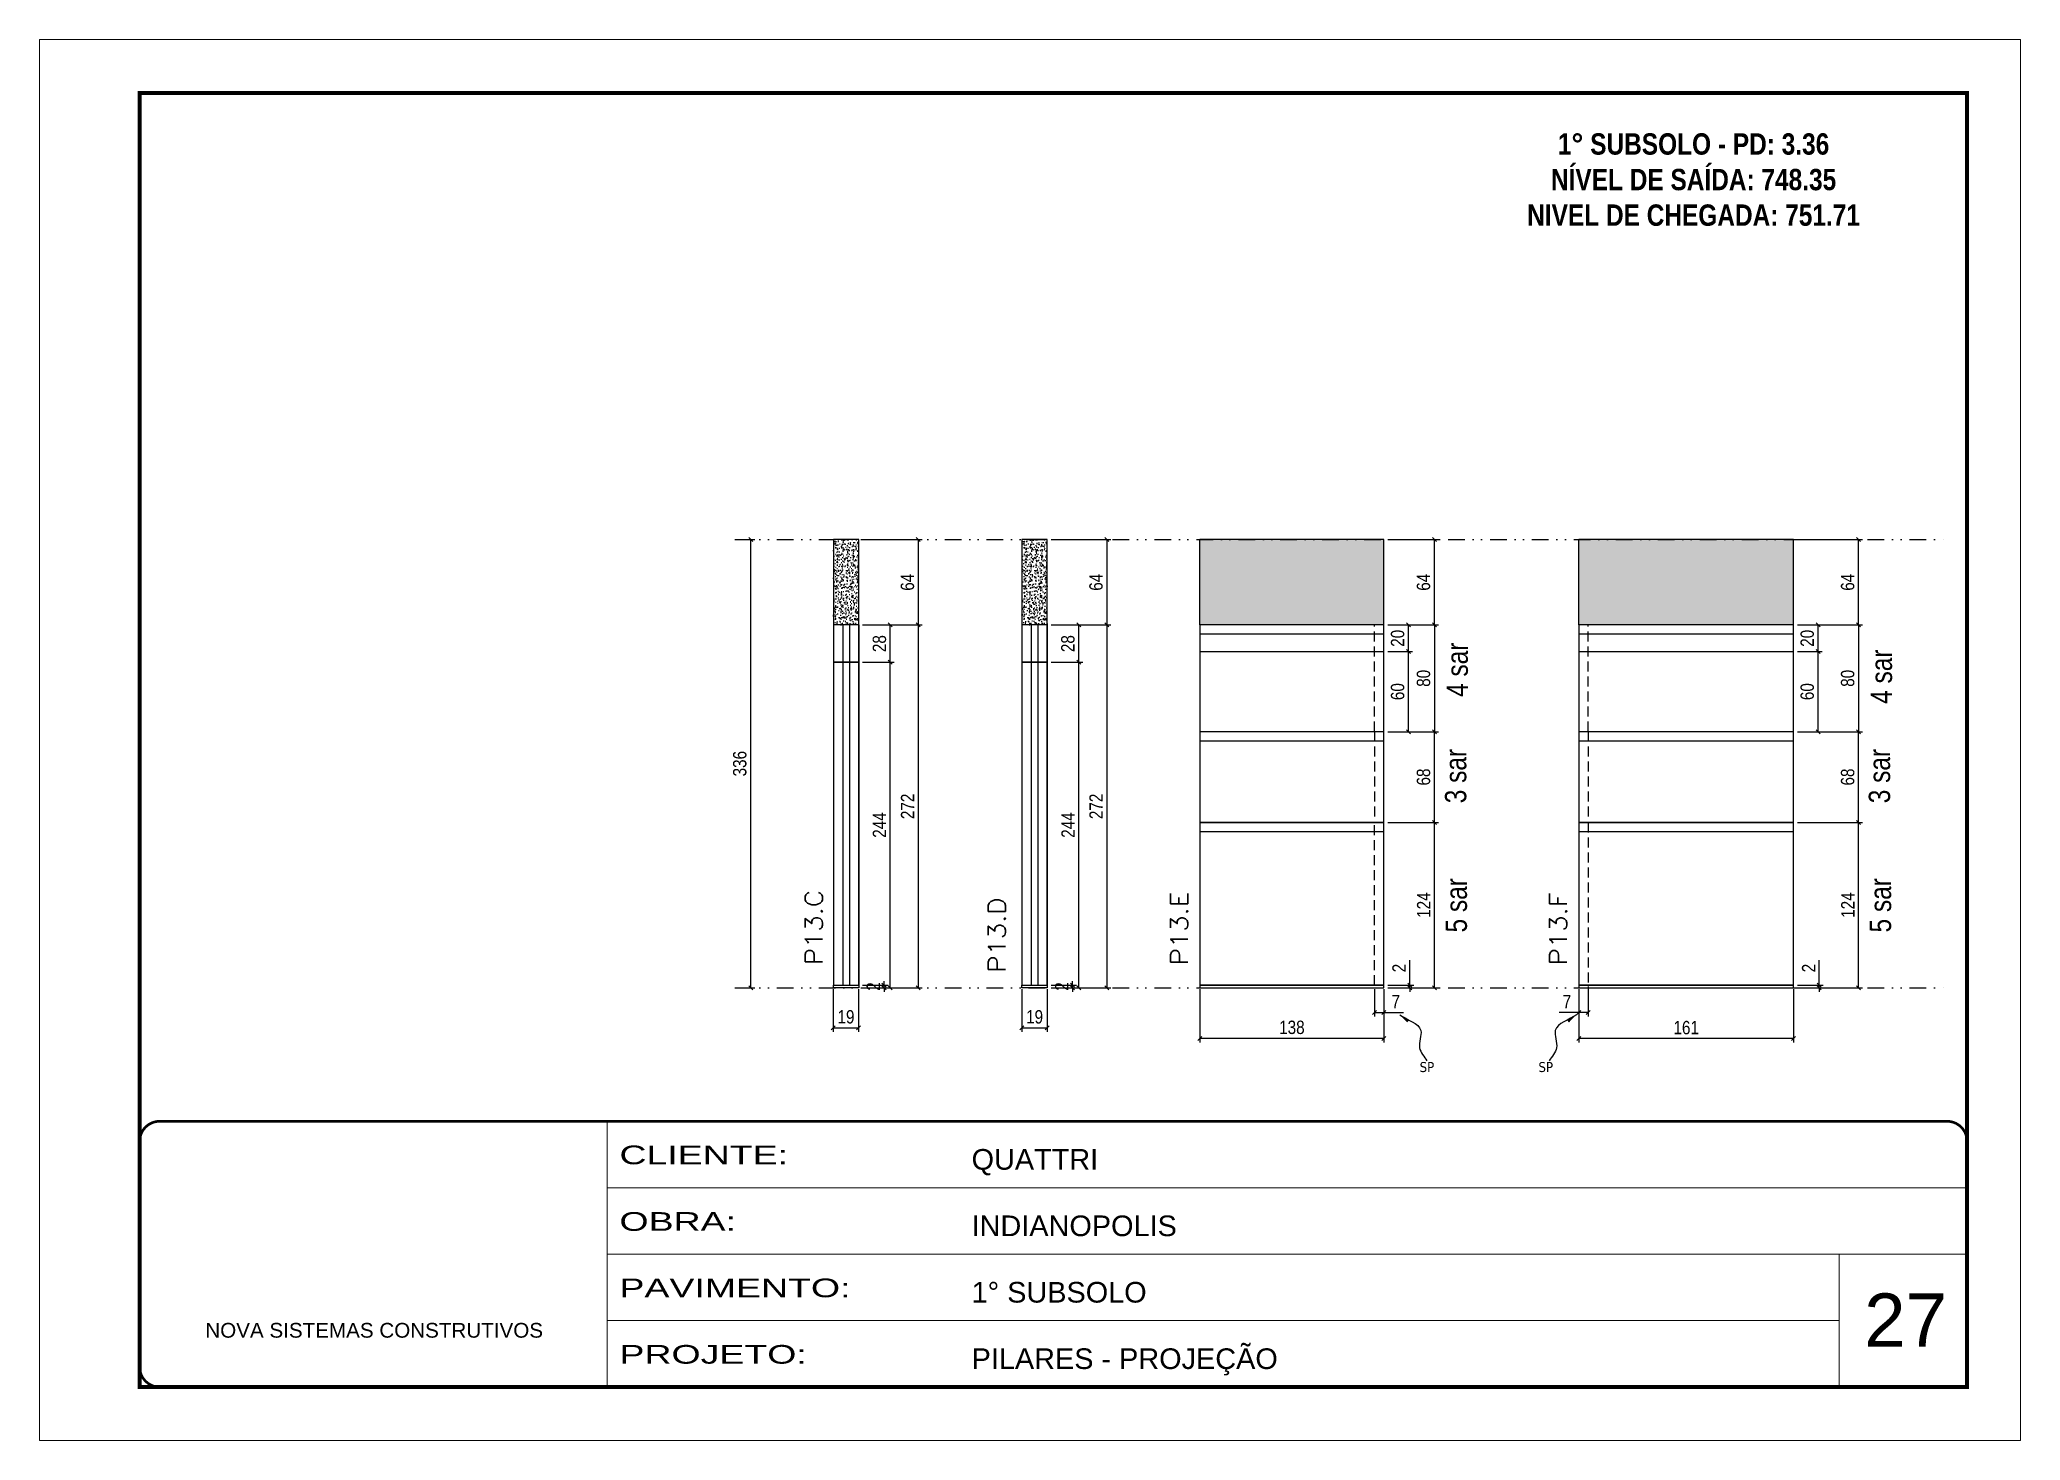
# Model space of a CAD drawing. Header units: millimetres. Extents: x 1945 to 8225, y 304 to 15137.
# Drawn here: x 5128 to 6613, y 7196 to 8246 of the extents above; entities that cross this region are included whole.
import ezdxf

# ---------------------------------------------------------------- set-up
doc = ezdxf.new("R2010")
doc.units = ezdxf.units.MM
for name, pattern in [('CONTINUO', [0]), ('DASHED', [0.75, 0.5, -0.25]), ('DIVIDE2', [0.625, 0.25, -0.125, 0, -0.125, 0, -0.125]), ('HIDDEN', [0.375, 0.25, -0.125])]:
    doc.linetypes.add(name, pattern=pattern)
for name, color, linetype, lineweight in [('CARIMBO', 255, 'Continuous', 9), ('Folhas', 255, 'Continuous', 9), ('SARRAFO DE PRESSAO', 251, 'DASHED', 9), ('Texto Seção', 7, 'Continuous', 15)]:
    doc.layers.add(name, color=color, linetype=linetype, lineweight=lineweight)
for name, color, linetype in [('COTA', 241, 'Continuous'), ('NOMENCLATURA', 7, 'Continuous'), ('Nível', 160, 'Continuous'), ('Painéis', 200, 'Continuous'), ('SARR_2.2x7', 40, 'Continuous'), ('texto', 7, 'Continuous')]:
    doc.layers.add(name, color=color, linetype=linetype)
doc.styles.add('ARIAL', font='arial.ttf')
doc.styles.add('ARIAL_NARROW', font='ARIALN.TTF', dxfattribs={"height": 0.2})
doc.styles.add('COTA TECNICA', font='techl___.ttf', dxfattribs={"height": 10})
doc.styles.add('COTA TECNICA-50', font='techl___.ttf', dxfattribs={"height": 10})
doc.styles.add('REGUA-120', font='ROMANS.shx', dxfattribs={"height": 15})
doc.styles.add('ROMANC', font='techb___.ttf', dxfattribs={"height": 2.5})
doc.styles.get("Standard").update_dxf_attribs({"font": 'arial.ttf'})
doc.styles.add('Tecnologia', font='')
doc.styles.get('Tecnologia').set_extended_font_data('Forgotten Futurist')
doc.dimstyles.new('COTA PAINEL-50', dxfattribs={"dimtxt": 10, "dimasz": 3, "dimexe": 3, "dimexo": 3, "dimgap": 3, "dimtad": 1, "dimdec": 1, "dimzin": 12, "dimdsep": 46, "dimtxsty": 'COTA TECNICA-50', "dimblk1": 'OBLIQUE', "dimblk2": 'OBLIQUE', "dimsah": 1, "dimcen": 0.9, "dimclrd": 4, "dimclre": 4, "dimclrt": 240, "dimadec": 1, "dimazin": 3, "dimtfac": 1, "dimtdec": 1, "dimtmove": 0, "dimatfit": 3, "dimfxl": 1, "dimtolj": 1, "dimtzin": 12, "dimarcsym": 0})
doc.dimstyles.new('PAINEL', dxfattribs={"dimtxt": 10, "dimasz": 3, "dimexe": 3, "dimexo": 3, "dimgap": 3, "dimtad": 1, "dimdec": 1, "dimzin": 12, "dimdsep": 46, "dimtxsty": 'COTA TECNICA', "dimblk1": 'OBLIQUE', "dimblk2": 'OBLIQUE', "dimsah": 1, "dimcen": 0.9, "dimclrd": 4, "dimclre": 4, "dimclrt": 240, "dimadec": 1, "dimazin": 3, "dimtfac": 1, "dimtdec": 1, "dimtmove": 0, "dimatfit": 3, "dimfxl": 1, "dimtolj": 1, "dimtzin": 12, "dimarcsym": 0})
doc.dimstyles.get("Standard").update_dxf_attribs({"dimtxt": 0.18, "dimasz": 0.18, "dimexe": 0.18, "dimexo": 0.0625, "dimgap": 0.09, "dimtad": 0, "dimtih": 1, "dimtoh": 1, "dimdec": 4, "dimzin": 0, "dimdsep": 46, "dimtxsty": 'Standard', "dimcen": 0.09, "dimadec": 0, "dimazin": 0, "dimtfac": 1, "dimtdec": 4, "dimtofl": 0, "dimtmove": 0, "dimatfit": 3, "dimfxl": 1, "dimtolj": 1, "dimtzin": 0, "dimarcsym": 0})

msp = doc.modelspace()

# ---------------------------------------------------------------- texts
at = {"layer": 'CARIMBO', "style": 'ARIAL'}
msp.add_text('27', height=40, dxfattribs=at).set_placement((6496.22, 7265.8))
at = {"layer": 'NOMENCLATURA', "style": 'ARIAL_NARROW'}
for s, p in [('4 sar', (6199.13, 7752.93)), ('4 sar', (6517.12, 7747.76)), ('3 sar', (6197.94, 7673.23)), ('3 sar', (6515.66, 7673.23)), ('5 sar', (6198.44, 7576.39)), ('5 sar', (6516.43, 7576.39))]:
    msp.add_text(s, height=16, rotation=90, dxfattribs=at).set_placement(p)
at = {"layer": 'NOMENCLATURA', "color": 2, "insert": (6368.35, 8175.45), "char_height": 16, "attachment_point": 2, "style": 'ROMANC'}
msp.add_mtext_dynamic_manual_height_columns('1° SUBSOLO - PD: 3.36\\PNÍVEL DE SAÍDA: 748.35\\PNIVEL DE CHEGADA: 751.71', width=449.0761, gutter_width=1, heights=[0], dxfattribs=at)
at = {"layer": 'texto', "color": 0, "char_height": 7.5, "attachment_point": 5}
for insert in [(6168.44, 7475.45), (6257.53, 7475.45)]:
    msp.add_mtext('{\\fTahoma|b0|i0|c0|p34;\\C4;SP}', dxfattribs=dict(at, insert=insert))
at = {"layer": 'Texto Seção', "style": 'REGUA-120', "width": 1.1}
for s, p in [('P13.C', (5715.29, 7551.84)), ('P13.E', (5989.25, 7551.77)), ('P13.F', (6273.37, 7551.77)), ('P13.D', (5852.55, 7546.23))]:
    msp.add_text(s, height=13, rotation=90, dxfattribs=at).set_placement(p)

# ---------------------------------------------------------------- blocks, each defined once
blk = doc.blocks.new('9999999999')
at = {"color": 30, "linetype": 'CONTINUO'}
for p, q in [((98564.6, 34230.2), (98564.6, 34429.4)), ((98564.6, 34379.6), (99584, 34379.6)), ((98564.6, 34329.8), (99488, 34329.8)), ((99584, 34329.8), (99488, 34329.8)), ((99488, 34329.8), (99488, 34230.2)), ((98564.6, 34280), (99488, 34280))]:
    blk.add_line(p, q, dxfattribs=at)
at = {"color": 30, "linetype": 'CONTINUO', "const_width": 2}
blk.add_lwpolyline([(99584, 34230.2), (99584, 34414.4, 0.414214), (99569, 34429.4), (98229, 34429.4, 0.414214), (98214, 34414.4), (98214, 34245.2, 0.414214), (98229, 34230.2), (99584, 34230.2)], format="xyb", dxfattribs=at)
at = {"layer": 'Folhas'}
blk.add_lwpolyline([(98139, 34190.2), (99624, 34190.2), (99624, 35240.2), (98139, 35240.2)], close=True, dxfattribs=at)
at = {"layer": 'Folhas', "color": 30, "const_width": 3}
blk.add_lwpolyline([(98214, 34230.2), (99584, 34230.2), (99584, 35200.2), (98214, 35200.2)], close=True, dxfattribs=at)
at = {"color": 7, "linetype": 'Continuous', "ltscale": 5, "style": 'ARIAL'}
for s, height, p in [('QUATTRI', 15.48, (98837.7, 34393.1)), ('INDIANOPOLIS', 15.483, (98837.7, 34343.3)), ('1° SUBSOLO', 15.48, (98837.7, 34293.5)), ('NOVA SISTEMAS CONSTRUTIVOS', 11.059, (98263.2, 34267.2)), ('PILARES - PROJEÇÃO', 15.483, (98837.7, 34243.7))]:
    blk.add_text(s, height=height, dxfattribs=at).set_placement(p)
at = {"layer": 'Folhas', "color": 7, "style": 'Tecnologia', "width": 1.5}
for s, p in [('CLIENTE:', (98573.7, 34397.2)), ('OBRA:', (98573.7, 34347.3)), ('PAVIMENTO:', (98573.7, 34297.5)), ('PROJETO:', (98573.7, 34247.7))]:
    blk.add_text(s, height=14, dxfattribs=at).set_placement(p)
blk = doc.blocks.new('_Oblique')
at = {"color": 0, "linetype": 'ByBlock', "lineweight": -2}
blk.add_line((-0.5, -0.5), (0.5, 0.5), dxfattribs=at)
blk = doc.blocks.new('*D1063')
at = {"layer": 'COTA', "color": 4, "lineweight": -2, "transparency": 16777216}
for p, q in [((5998.2, 7533.9), (5998.2, 7493.9)), ((6136.2, 7533.9), (6136.2, 7493.9)), ((6136.2, 7496.9), (5998.2, 7496.9))]:
    blk.add_line(p, q, dxfattribs=at)
at = {"layer": 'Defpoints', "color": 0, "transparency": 16777216}
for p in [(5998.2, 7536.9), (6136.2, 7536.9), (5998.2, 7496.9)]:
    blk.add_point(p, dxfattribs=at)
at = {"layer": 'COTA', "color": 4, "lineweight": -2, "transparency": 16777216, "xscale": 3, "yscale": 3, "zscale": 3, "rotation": 180}
blk.add_blockref('_Oblique', (5998.2, 7496.9), dxfattribs=at)
at = {"layer": 'COTA', "color": 4, "lineweight": -2, "transparency": 16777216, "xscale": 3, "yscale": 3, "zscale": 3}
blk.add_blockref('_Oblique', (6136.2, 7496.9), dxfattribs=at)
at = {"layer": 'COTA', "color": 240, "transparency": 16777216, "insert": (6067.2, 7505.2), "char_height": 10, "attachment_point": 5, "style": 'COTA TECNICA'}
blk.add_mtext('\\A1;138', dxfattribs=at)
blk = doc.blocks.new('*D1064')
at = {"layer": 'COTA', "color": 4, "lineweight": -2, "transparency": 16777216}
for p, q in [((6129.2, 7533.9), (6129.2, 7513.4)), ((6136.2, 7531.9), (6136.2, 7513.4)), ((6129.2, 7516.4), (6136.2, 7516.4)), ((6136.2, 7516.4), (6150.9, 7516.4))]:
    blk.add_line(p, q, dxfattribs=at)
at = {"layer": 'Defpoints', "color": 0, "transparency": 16777216}
for p in [(6129.2, 7536.9), (6136.2, 7534.9), (6136.2, 7516.4)]:
    blk.add_point(p, dxfattribs=at)
at = {"layer": 'COTA', "color": 4, "lineweight": -2, "transparency": 16777216, "xscale": 3, "yscale": 3, "zscale": 3, "rotation": 180}
blk.add_blockref('_Oblique', (6129.2, 7516.4), dxfattribs=at)
at = {"layer": 'COTA', "color": 4, "lineweight": -2, "transparency": 16777216, "xscale": 3, "yscale": 3, "zscale": 3}
blk.add_blockref('_Oblique', (6136.2, 7516.4), dxfattribs=at)
at = {"layer": 'COTA', "color": 240, "transparency": 16777216, "insert": (6145.1, 7524.5), "char_height": 10, "attachment_point": 5, "style": 'COTA TECNICA-50'}
blk.add_mtext('\\A1;7', dxfattribs=at)
blk = doc.blocks.new('*D1065')
at = {"layer": 'COTA', "color": 4, "lineweight": -2, "transparency": 16777216}
for p, q in [((6155.5, 7536.9), (6155.5, 7555.7)), ((6139.2, 7536.9), (6158.5, 7536.9)), ((6139.2, 7534.9), (6158.5, 7534.9)), ((6155.5, 7534.9), (6155.5, 7536.9)), ((6155.5, 7534.9), (6155.5, 7531.9))]:
    blk.add_line(p, q, dxfattribs=at)
at = {"layer": 'Defpoints', "color": 0, "transparency": 16777216}
for p in [(6136.2, 7536.9), (6136.2, 7534.9), (6155.5, 7534.9)]:
    blk.add_point(p, dxfattribs=at)
at = {"layer": 'COTA', "color": 4, "lineweight": -2, "transparency": 16777216, "xscale": 3, "yscale": 3, "zscale": 3}
for p, rotation in [((6155.5, 7536.9), 270), ((6155.5, 7534.9), 90)]:
    blk.add_blockref('_Oblique', p, dxfattribs=dict(at, rotation=rotation))
at = {"layer": 'COTA', "color": 240, "transparency": 16777216, "insert": (6147.5, 7549.7), "char_height": 10, "attachment_point": 5, "rotation": 90, "style": 'COTA TECNICA-50'}
blk.add_mtext('\\A1;2', dxfattribs=at)
blk = doc.blocks.new('*D1066')
at = {"layer": 'COTA', "color": 4, "lineweight": -2, "transparency": 16777216}
for p, q in [((5652.7, 7870.9), (5664.5, 7870.9)), ((5661.5, 7534.9), (5661.5, 7870.9)), ((5652.7, 7534.9), (5664.5, 7534.9))]:
    blk.add_line(p, q, dxfattribs=at)
at = {"layer": 'Defpoints', "color": 0, "transparency": 16777216}
for p in [(5649.7, 7870.9), (5661.5, 7870.9), (5649.7, 7534.9)]:
    blk.add_point(p, dxfattribs=at)
at = {"layer": 'COTA', "color": 4, "lineweight": -2, "transparency": 16777216, "xscale": 3, "yscale": 3, "zscale": 3}
for p, rotation in [((5661.5, 7870.9), 90), ((5661.5, 7534.9), 270)]:
    blk.add_blockref('_Oblique', p, dxfattribs=dict(at, rotation=rotation))
at = {"layer": 'COTA', "color": 240, "transparency": 16777216, "insert": (5653.3, 7702.9), "char_height": 10, "attachment_point": 5, "rotation": 90, "style": 'COTA TECNICA-50'}
blk.add_mtext('\\A1;336', dxfattribs=at)
blk = doc.blocks.new('*D1067')
at = {"layer": 'COTA', "color": 4, "lineweight": -2, "transparency": 16777216}
for p, q in [((6139.2, 7870.9), (6177, 7870.9)), ((6174, 7806.9), (6174, 7870.9)), ((6139.2, 7806.9), (6177, 7806.9))]:
    blk.add_line(p, q, dxfattribs=at)
at = {"layer": 'Defpoints', "color": 0, "transparency": 16777216}
for p in [(6136.2, 7870.9), (6174, 7870.9), (6136.2, 7806.9)]:
    blk.add_point(p, dxfattribs=at)
at = {"layer": 'COTA', "color": 4, "lineweight": -2, "transparency": 16777216, "xscale": 3, "yscale": 3, "zscale": 3}
for p, rotation in [((6174, 7870.9), 90), ((6174, 7806.9), 270)]:
    blk.add_blockref('_Oblique', p, dxfattribs=dict(at, rotation=rotation))
at = {"layer": 'COTA', "color": 240, "transparency": 16777216, "insert": (6165.9, 7838.9), "char_height": 10, "attachment_point": 5, "rotation": 90, "style": 'COTA TECNICA'}
blk.add_mtext('\\A1;64', dxfattribs=at)
blk = doc.blocks.new('*D1068')
at = {"layer": 'COTA', "color": 4, "lineweight": -2, "transparency": 16777216}
for p, q in [((6139.2, 7658.9), (6177, 7658.9)), ((6174, 7534.9), (6174, 7658.9)), ((6139.2, 7534.9), (6177, 7534.9))]:
    blk.add_line(p, q, dxfattribs=at)
at = {"layer": 'Defpoints', "color": 0, "transparency": 16777216}
for p in [(6136.2, 7658.9), (6174, 7658.9), (6136.2, 7534.9)]:
    blk.add_point(p, dxfattribs=at)
at = {"layer": 'COTA', "color": 4, "lineweight": -2, "transparency": 16777216, "xscale": 3, "yscale": 3, "zscale": 3}
for p, rotation in [((6174, 7658.9), 90), ((6174, 7534.9), 270)]:
    blk.add_blockref('_Oblique', p, dxfattribs=dict(at, rotation=rotation))
at = {"layer": 'COTA', "color": 240, "transparency": 16777216, "insert": (6166, 7596.9), "char_height": 10, "attachment_point": 5, "rotation": 90, "style": 'COTA TECNICA'}
blk.add_mtext('\\A1;124', dxfattribs=at)
blk = doc.blocks.new('*D1069')
at = {"layer": 'COTA', "color": 4, "lineweight": -2, "transparency": 16777216}
for p, q in [((6282.3, 7533.9), (6282.3, 7493.9)), ((6443.3, 7533.9), (6443.3, 7493.9)), ((6443.3, 7496.9), (6282.3, 7496.9))]:
    blk.add_line(p, q, dxfattribs=at)
at = {"layer": 'Defpoints', "color": 0, "transparency": 16777216}
for p in [(6282.3, 7536.9), (6443.3, 7536.9), (6282.3, 7496.9)]:
    blk.add_point(p, dxfattribs=at)
at = {"layer": 'COTA', "color": 4, "lineweight": -2, "transparency": 16777216, "xscale": 3, "yscale": 3, "zscale": 3, "rotation": 180}
blk.add_blockref('_Oblique', (6282.3, 7496.9), dxfattribs=at)
at = {"layer": 'COTA', "color": 4, "lineweight": -2, "transparency": 16777216, "xscale": 3, "yscale": 3, "zscale": 3}
blk.add_blockref('_Oblique', (6443.3, 7496.9), dxfattribs=at)
at = {"layer": 'COTA', "color": 240, "transparency": 16777216, "insert": (6362.8, 7505), "char_height": 10, "attachment_point": 5, "style": 'COTA TECNICA'}
blk.add_mtext('\\A1;161', dxfattribs=at)
blk = doc.blocks.new('*D1070')
at = {"layer": 'COTA', "color": 4, "lineweight": -2, "transparency": 16777216}
for p, q in [((6282.3, 7531.9), (6282.3, 7513.4)), ((6289.3, 7535.9), (6289.3, 7513.4)), ((6282.3, 7516.4), (6267.6, 7516.4)), ((6289.3, 7516.4), (6282.3, 7516.4))]:
    blk.add_line(p, q, dxfattribs=at)
at = {"layer": 'Defpoints', "color": 0, "transparency": 16777216}
for p in [(6282.3, 7534.9), (6289.3, 7538.9), (6282.3, 7516.4)]:
    blk.add_point(p, dxfattribs=at)
at = {"layer": 'COTA', "color": 4, "lineweight": -2, "transparency": 16777216, "xscale": 3, "yscale": 3, "zscale": 3, "rotation": 180}
blk.add_blockref('_Oblique', (6282.3, 7516.4), dxfattribs=at)
at = {"layer": 'COTA', "color": 4, "lineweight": -2, "transparency": 16777216, "xscale": 3, "yscale": 3, "zscale": 3}
blk.add_blockref('_Oblique', (6289.3, 7516.4), dxfattribs=at)
at = {"layer": 'COTA', "color": 240, "transparency": 16777216, "insert": (6273.4, 7524.5), "char_height": 10, "attachment_point": 5, "style": 'COTA TECNICA-50'}
blk.add_mtext('\\A1;7', dxfattribs=at)
blk = doc.blocks.new('*D1071')
at = {"layer": 'COTA', "color": 4, "lineweight": -2, "transparency": 16777216}
for p, q in [((6462.6, 7536.9), (6462.6, 7555.7)), ((6446.3, 7536.9), (6465.6, 7536.9)), ((6446.3, 7534.9), (6465.6, 7534.9)), ((6462.6, 7534.9), (6462.6, 7536.9)), ((6462.6, 7534.9), (6462.6, 7531.9))]:
    blk.add_line(p, q, dxfattribs=at)
at = {"layer": 'Defpoints', "color": 0, "transparency": 16777216}
for p in [(6443.3, 7536.9), (6443.3, 7534.9), (6462.6, 7534.9)]:
    blk.add_point(p, dxfattribs=at)
at = {"layer": 'COTA', "color": 4, "lineweight": -2, "transparency": 16777216, "xscale": 3, "yscale": 3, "zscale": 3}
for p, rotation in [((6462.6, 7536.9), 270), ((6462.6, 7534.9), 90)]:
    blk.add_blockref('_Oblique', p, dxfattribs=dict(at, rotation=rotation))
at = {"layer": 'COTA', "color": 240, "transparency": 16777216, "insert": (6454.6, 7549.7), "char_height": 10, "attachment_point": 5, "rotation": 90, "style": 'COTA TECNICA-50'}
blk.add_mtext('\\A1;2', dxfattribs=at)
blk = doc.blocks.new('*D1072')
at = {"layer": 'COTA', "color": 4, "lineweight": -2, "transparency": 16777216}
for p, q in [((6446.3, 7870.9), (6495, 7870.9)), ((6492, 7806.9), (6492, 7870.9)), ((6446.3, 7806.9), (6495, 7806.9))]:
    blk.add_line(p, q, dxfattribs=at)
at = {"layer": 'Defpoints', "color": 0, "transparency": 16777216}
for p in [(6443.3, 7870.9), (6492, 7870.9), (6443.3, 7806.9)]:
    blk.add_point(p, dxfattribs=at)
at = {"layer": 'COTA', "color": 4, "lineweight": -2, "transparency": 16777216, "xscale": 3, "yscale": 3, "zscale": 3}
for p, rotation in [((6492, 7870.9), 90), ((6492, 7806.9), 270)]:
    blk.add_blockref('_Oblique', p, dxfattribs=dict(at, rotation=rotation))
at = {"layer": 'COTA', "color": 240, "transparency": 16777216, "insert": (6483.9, 7838.9), "char_height": 10, "attachment_point": 5, "rotation": 90, "style": 'COTA TECNICA'}
blk.add_mtext('\\A1;64', dxfattribs=at)
blk = doc.blocks.new('*D1073')
at = {"layer": 'COTA', "color": 4, "lineweight": -2, "transparency": 16777216}
for p, q in [((6446.3, 7658.9), (6495, 7658.9)), ((6492, 7534.9), (6492, 7658.9)), ((6446.3, 7534.9), (6495, 7534.9))]:
    blk.add_line(p, q, dxfattribs=at)
at = {"layer": 'Defpoints', "color": 0, "transparency": 16777216}
for p in [(6443.3, 7658.9), (6492, 7658.9), (6443.3, 7534.9)]:
    blk.add_point(p, dxfattribs=at)
at = {"layer": 'COTA', "color": 4, "lineweight": -2, "transparency": 16777216, "xscale": 3, "yscale": 3, "zscale": 3}
for p, rotation in [((6492, 7658.9), 90), ((6492, 7534.9), 270)]:
    blk.add_blockref('_Oblique', p, dxfattribs=dict(at, rotation=rotation))
at = {"layer": 'COTA', "color": 240, "transparency": 16777216, "insert": (6484, 7596.9), "char_height": 10, "attachment_point": 5, "rotation": 90, "style": 'COTA TECNICA'}
blk.add_mtext('\\A1;124', dxfattribs=at)
blk = doc.blocks.new('*D1074')
at = {"layer": 'COTA', "color": 4, "lineweight": -2, "transparency": 16777216}
for p, q in [((5723.4, 7533.9), (5723.4, 7502)), ((5742.4, 7533.9), (5742.4, 7502)), ((5723.4, 7505), (5742.4, 7505))]:
    blk.add_line(p, q, dxfattribs=at)
at = {"layer": 'Defpoints', "color": 0, "transparency": 16777216}
for p in [(5723.4, 7536.9), (5742.4, 7536.9), (5742.4, 7505)]:
    blk.add_point(p, dxfattribs=at)
at = {"layer": 'COTA', "color": 4, "lineweight": -2, "transparency": 16777216, "xscale": 3, "yscale": 3, "zscale": 3, "rotation": 180}
blk.add_blockref('_Oblique', (5723.4, 7505), dxfattribs=at)
at = {"layer": 'COTA', "color": 4, "lineweight": -2, "transparency": 16777216, "xscale": 3, "yscale": 3, "zscale": 3}
blk.add_blockref('_Oblique', (5742.4, 7505), dxfattribs=at)
at = {"layer": 'COTA', "color": 240, "transparency": 16777216, "insert": (5732.9, 7513.1), "char_height": 10, "attachment_point": 5, "style": 'COTA TECNICA'}
blk.add_mtext('\\A1;19', dxfattribs=at)
blk = doc.blocks.new('*D1075')
at = {"layer": 'COTA', "color": 4, "lineweight": -2, "transparency": 16777216}
for p, q in [((5745.4, 7536.9), (5764.4, 7536.9)), ((5745.4, 7534.9), (5764.4, 7534.9)), ((5761.4, 7536.9), (5761.4, 7539.9)), ((5761.4, 7534.9), (5761.4, 7536.9)), ((5761.4, 7534.9), (5761.4, 7531.9))]:
    blk.add_line(p, q, dxfattribs=at)
at = {"layer": 'Defpoints', "color": 0, "transparency": 16777216}
for p in [(5742.4, 7536.9), (5742.4, 7534.9), (5761.4, 7536.9)]:
    blk.add_point(p, dxfattribs=at)
at = {"layer": 'COTA', "color": 4, "lineweight": -2, "transparency": 16777216, "xscale": 3, "yscale": 3, "zscale": 3}
for p, rotation in [((5761.4, 7536.9), 270), ((5761.4, 7534.9), 90)]:
    blk.add_blockref('_Oblique', p, dxfattribs=dict(at, rotation=rotation))
at = {"layer": 'COTA', "color": 240, "transparency": 16777216, "insert": (5753.4, 7535.9), "char_height": 10, "attachment_point": 5, "rotation": 90, "style": 'COTA TECNICA-50'}
blk.add_mtext('\\A1;2', dxfattribs=at)
blk = doc.blocks.new('*D1076')
at = {"layer": 'COTA', "color": 4, "linetype": 'ByBlock', "lineweight": -2, "transparency": 16777216}
for p, q in [((5745.4, 7806.9), (5769.1, 7806.9)), ((5766.1, 7778.9), (5766.1, 7806.9)), ((5745.4, 7778.9), (5769.1, 7778.9))]:
    blk.add_line(p, q, dxfattribs=at)
at = {"layer": 'Defpoints', "color": 0, "linetype": 'ByBlock', "transparency": 16777216}
for p in [(5742.4, 7806.9), (5766.1, 7806.9), (5742.4, 7778.9)]:
    blk.add_point(p, dxfattribs=at)
at = {"layer": 'COTA', "color": 4, "linetype": 'ByBlock', "lineweight": -2, "transparency": 16777216, "xscale": 3, "yscale": 3, "zscale": 3}
for p, rotation in [((5766.1, 7806.9), 90), ((5766.1, 7778.9), 270)]:
    blk.add_blockref('_Oblique', p, dxfattribs=dict(at, rotation=rotation))
at = {"layer": 'COTA', "color": 240, "linetype": 'ByBlock', "transparency": 16777216, "insert": (5758, 7792.9), "char_height": 10, "attachment_point": 5, "rotation": 90, "style": 'COTA TECNICA'}
blk.add_mtext('\\A1;28', dxfattribs=at)
blk = doc.blocks.new('*D1077')
at = {"layer": 'COTA', "color": 4, "lineweight": -2, "transparency": 16777216}
for p, q in [((5745.4, 7778.9), (5769.1, 7778.9)), ((5766.1, 7534.9), (5766.1, 7778.9)), ((5745.4, 7534.9), (5769.1, 7534.9))]:
    blk.add_line(p, q, dxfattribs=at)
at = {"layer": 'Defpoints', "color": 0, "transparency": 16777216}
for p in [(5742.4, 7778.9), (5766.1, 7778.9), (5742.4, 7534.9)]:
    blk.add_point(p, dxfattribs=at)
at = {"layer": 'COTA', "color": 4, "lineweight": -2, "transparency": 16777216, "xscale": 3, "yscale": 3, "zscale": 3}
for p, rotation in [((5766.1, 7778.9), 90), ((5766.1, 7534.9), 270)]:
    blk.add_blockref('_Oblique', p, dxfattribs=dict(at, rotation=rotation))
at = {"layer": 'COTA', "color": 240, "transparency": 16777216, "insert": (5758, 7656.9), "char_height": 10, "attachment_point": 5, "rotation": 90, "style": 'COTA TECNICA'}
blk.add_mtext('\\A1;244', dxfattribs=at)
blk = doc.blocks.new('*D1626')
at = {"layer": 'COTA', "color": 4, "lineweight": -2, "transparency": 16777216}
for p, q in [((5745.4, 7870.9), (5790.1, 7870.9)), ((5787.1, 7870.9), (5787.1, 7806.9)), ((5745.4, 7806.9), (5790.1, 7806.9))]:
    blk.add_line(p, q, dxfattribs=at)
at = {"layer": 'Defpoints', "color": 0, "transparency": 16777216}
for p in [(5742.4, 7870.9), (5742.4, 7806.9), (5787.1, 7806.9)]:
    blk.add_point(p, dxfattribs=at)
at = {"layer": 'COTA', "color": 4, "lineweight": -2, "transparency": 16777216, "xscale": 3, "yscale": 3, "zscale": 3}
for p, rotation in [((5787.1, 7870.9), 90), ((5787.1, 7806.9), 270)]:
    blk.add_blockref('_Oblique', p, dxfattribs=dict(at, rotation=rotation))
at = {"layer": 'COTA', "color": 240, "transparency": 16777216, "insert": (5779, 7838.9), "char_height": 10, "attachment_point": 5, "rotation": 90, "style": 'COTA TECNICA'}
blk.add_mtext('\\A1;64', dxfattribs=at)
blk = doc.blocks.new('*D1627')
at = {"layer": 'COTA', "color": 4, "lineweight": -2, "transparency": 16777216}
for p, q in [((5745.4, 7806.9), (5790.1, 7806.9)), ((5787.1, 7806.9), (5787.1, 7534.9)), ((5745.4, 7534.9), (5790.1, 7534.9))]:
    blk.add_line(p, q, dxfattribs=at)
at = {"layer": 'Defpoints', "color": 0, "transparency": 16777216}
for p in [(5742.4, 7806.9), (5742.4, 7534.9), (5787.1, 7534.9)]:
    blk.add_point(p, dxfattribs=at)
at = {"layer": 'COTA', "color": 4, "lineweight": -2, "transparency": 16777216, "xscale": 3, "yscale": 3, "zscale": 3}
for p, rotation in [((5787.1, 7806.9), 90), ((5787.1, 7534.9), 270)]:
    blk.add_blockref('_Oblique', p, dxfattribs=dict(at, rotation=rotation))
at = {"layer": 'COTA', "color": 240, "transparency": 16777216, "insert": (5779.1, 7670.9), "char_height": 10, "attachment_point": 5, "rotation": 90, "style": 'COTA TECNICA'}
blk.add_mtext('\\A1;272', dxfattribs=at)
blk = doc.blocks.new('*D1078')
at = {"layer": 'COTA', "color": 4, "lineweight": -2, "transparency": 16777216}
for p, q in [((5864.8, 7533.9), (5864.8, 7502)), ((5883.8, 7533.9), (5883.8, 7502)), ((5864.8, 7505), (5883.8, 7505))]:
    blk.add_line(p, q, dxfattribs=at)
at = {"layer": 'Defpoints', "color": 0, "transparency": 16777216}
for p in [(5864.8, 7536.9), (5883.8, 7536.9), (5883.8, 7505)]:
    blk.add_point(p, dxfattribs=at)
at = {"layer": 'COTA', "color": 4, "lineweight": -2, "transparency": 16777216, "xscale": 3, "yscale": 3, "zscale": 3, "rotation": 180}
blk.add_blockref('_Oblique', (5864.8, 7505), dxfattribs=at)
at = {"layer": 'COTA', "color": 4, "lineweight": -2, "transparency": 16777216, "xscale": 3, "yscale": 3, "zscale": 3}
blk.add_blockref('_Oblique', (5883.8, 7505), dxfattribs=at)
at = {"layer": 'COTA', "color": 240, "transparency": 16777216, "insert": (5874.3, 7513.1), "char_height": 10, "attachment_point": 5, "style": 'COTA TECNICA'}
blk.add_mtext('\\A1;19', dxfattribs=at)
blk = doc.blocks.new('*D1079')
at = {"layer": 'COTA', "color": 4, "lineweight": -2, "transparency": 16777216}
for p, q in [((5886.8, 7536.9), (5905.7, 7536.9)), ((5886.8, 7534.9), (5905.7, 7534.9)), ((5902.7, 7536.9), (5902.7, 7539.9)), ((5902.7, 7534.9), (5902.7, 7536.9)), ((5902.7, 7534.9), (5902.7, 7531.9))]:
    blk.add_line(p, q, dxfattribs=at)
at = {"layer": 'Defpoints', "color": 0, "transparency": 16777216}
for p in [(5883.8, 7536.9), (5883.8, 7534.9), (5902.7, 7536.9)]:
    blk.add_point(p, dxfattribs=at)
at = {"layer": 'COTA', "color": 4, "lineweight": -2, "transparency": 16777216, "xscale": 3, "yscale": 3, "zscale": 3}
for p, rotation in [((5902.7, 7536.9), 270), ((5902.7, 7534.9), 90)]:
    blk.add_blockref('_Oblique', p, dxfattribs=dict(at, rotation=rotation))
at = {"layer": 'COTA', "color": 240, "transparency": 16777216, "insert": (5894.7, 7535.9), "char_height": 10, "attachment_point": 5, "rotation": 90, "style": 'COTA TECNICA-50'}
blk.add_mtext('\\A1;2', dxfattribs=at)
blk = doc.blocks.new('*D1080')
at = {"layer": 'COTA', "color": 4, "linetype": 'ByBlock', "lineweight": -2, "transparency": 16777216}
for p, q in [((5886.8, 7806.9), (5910.4, 7806.9)), ((5907.4, 7778.9), (5907.4, 7806.9)), ((5886.8, 7778.9), (5910.4, 7778.9))]:
    blk.add_line(p, q, dxfattribs=at)
at = {"layer": 'Defpoints', "color": 0, "linetype": 'ByBlock', "transparency": 16777216}
for p in [(5883.8, 7806.9), (5907.4, 7806.9), (5883.8, 7778.9)]:
    blk.add_point(p, dxfattribs=at)
at = {"layer": 'COTA', "color": 4, "linetype": 'ByBlock', "lineweight": -2, "transparency": 16777216, "xscale": 3, "yscale": 3, "zscale": 3}
for p, rotation in [((5907.4, 7806.9), 90), ((5907.4, 7778.9), 270)]:
    blk.add_blockref('_Oblique', p, dxfattribs=dict(at, rotation=rotation))
at = {"layer": 'COTA', "color": 240, "linetype": 'ByBlock', "transparency": 16777216, "insert": (5899.3, 7792.9), "char_height": 10, "attachment_point": 5, "rotation": 90, "style": 'COTA TECNICA'}
blk.add_mtext('\\A1;28', dxfattribs=at)
blk = doc.blocks.new('*D1081')
at = {"layer": 'COTA', "color": 4, "lineweight": -2, "transparency": 16777216}
for p, q in [((5886.8, 7778.9), (5910.4, 7778.9)), ((5907.4, 7534.9), (5907.4, 7778.9)), ((5886.8, 7534.9), (5910.4, 7534.9))]:
    blk.add_line(p, q, dxfattribs=at)
at = {"layer": 'Defpoints', "color": 0, "transparency": 16777216}
for p in [(5883.8, 7778.9), (5907.4, 7778.9), (5883.8, 7534.9)]:
    blk.add_point(p, dxfattribs=at)
at = {"layer": 'COTA', "color": 4, "lineweight": -2, "transparency": 16777216, "xscale": 3, "yscale": 3, "zscale": 3}
for p, rotation in [((5907.4, 7778.9), 90), ((5907.4, 7534.9), 270)]:
    blk.add_blockref('_Oblique', p, dxfattribs=dict(at, rotation=rotation))
at = {"layer": 'COTA', "color": 240, "transparency": 16777216, "insert": (5899.4, 7656.9), "char_height": 10, "attachment_point": 5, "rotation": 90, "style": 'COTA TECNICA'}
blk.add_mtext('\\A1;244', dxfattribs=at)
blk = doc.blocks.new('*D1082')
at = {"layer": 'COTA', "color": 4, "lineweight": -2, "transparency": 16777216}
for p, q in [((5886.8, 7870.9), (5931.5, 7870.9)), ((5928.5, 7870.9), (5928.5, 7806.9)), ((5886.8, 7806.9), (5931.5, 7806.9))]:
    blk.add_line(p, q, dxfattribs=at)
at = {"layer": 'Defpoints', "color": 0, "transparency": 16777216}
for p in [(5883.8, 7870.9), (5883.8, 7806.9), (5928.5, 7806.9)]:
    blk.add_point(p, dxfattribs=at)
at = {"layer": 'COTA', "color": 4, "lineweight": -2, "transparency": 16777216, "xscale": 3, "yscale": 3, "zscale": 3}
for p, rotation in [((5928.5, 7870.9), 90), ((5928.5, 7806.9), 270)]:
    blk.add_blockref('_Oblique', p, dxfattribs=dict(at, rotation=rotation))
at = {"layer": 'COTA', "color": 240, "transparency": 16777216, "insert": (5920.4, 7838.9), "char_height": 10, "attachment_point": 5, "rotation": 90, "style": 'COTA TECNICA'}
blk.add_mtext('\\A1;64', dxfattribs=at)
blk = doc.blocks.new('*D1628')
at = {"layer": 'COTA', "color": 4, "lineweight": -2, "transparency": 16777216}
for p, q in [((5886.8, 7806.9), (5931.5, 7806.9)), ((5928.5, 7806.9), (5928.5, 7534.9)), ((5886.8, 7534.9), (5931.5, 7534.9))]:
    blk.add_line(p, q, dxfattribs=at)
at = {"layer": 'Defpoints', "color": 0, "transparency": 16777216}
for p in [(5883.8, 7806.9), (5883.8, 7534.9), (5928.5, 7534.9)]:
    blk.add_point(p, dxfattribs=at)
at = {"layer": 'COTA', "color": 4, "lineweight": -2, "transparency": 16777216, "xscale": 3, "yscale": 3, "zscale": 3}
for p, rotation in [((5928.5, 7806.9), 90), ((5928.5, 7534.9), 270)]:
    blk.add_blockref('_Oblique', p, dxfattribs=dict(at, rotation=rotation))
at = {"layer": 'COTA', "color": 240, "transparency": 16777216, "insert": (5920.4, 7670.9), "char_height": 10, "attachment_point": 5, "rotation": 90, "style": 'COTA TECNICA'}
blk.add_mtext('\\A1;272', dxfattribs=at)
blk = doc.blocks.new('*D790')
at = {"layer": 'COTA', "color": 4, "lineweight": -2, "transparency": 16777216}
for p, q in [((6139.2, 7806.9), (6157.6, 7806.9)), ((6154.6, 7786.9), (6154.6, 7806.9)), ((6139.2, 7786.9), (6157.6, 7786.9))]:
    blk.add_line(p, q, dxfattribs=at)
at = {"layer": 'Defpoints', "color": 0, "transparency": 16777216}
for p in [(6136.2, 7806.9), (6154.6, 7806.9), (6136.2, 7786.9)]:
    blk.add_point(p, dxfattribs=at)
at = {"layer": 'COTA', "color": 4, "lineweight": -2, "transparency": 16777216, "xscale": 3, "yscale": 3, "zscale": 3}
for p, rotation in [((6154.6, 7806.9), 90), ((6154.6, 7786.9), 270)]:
    blk.add_blockref('_Oblique', p, dxfattribs=dict(at, rotation=rotation))
at = {"layer": 'COTA', "color": 240, "transparency": 16777216, "insert": (6146.5, 7796.9), "char_height": 10, "attachment_point": 5, "rotation": 90, "style": 'COTA TECNICA'}
blk.add_mtext('\\A1;20', dxfattribs=at)
blk = doc.blocks.new('*D791')
at = {"layer": 'Defpoints', "color": 0, "transparency": 16777216}
for p in [(6136.2, 7726.9), (6174, 7726.9), (6136.2, 7658.9)]:
    blk.add_point(p, dxfattribs=at)
at = {"layer": 'Painéis', "color": 4, "lineweight": -2, "transparency": 16777216}
for p, q in [((6139.2, 7726.9), (6177, 7726.9)), ((6174, 7658.9), (6174, 7726.9)), ((6139.2, 7658.9), (6177, 7658.9))]:
    blk.add_line(p, q, dxfattribs=at)
at = {"layer": 'Painéis', "color": 4, "lineweight": -2, "transparency": 16777216, "xscale": 3, "yscale": 3, "zscale": 3}
for p, rotation in [((6174, 7726.9), 90), ((6174, 7658.9), 270)]:
    blk.add_blockref('_Oblique', p, dxfattribs=dict(at, rotation=rotation))
at = {"layer": 'Painéis', "color": 240, "transparency": 16777216, "insert": (6165.9, 7692.9), "char_height": 10, "attachment_point": 5, "rotation": 90, "style": 'COTA TECNICA'}
blk.add_mtext('\\A1;68', dxfattribs=at)
blk = doc.blocks.new('*D792')
at = {"layer": 'Defpoints', "color": 0, "transparency": 16777216}
for p in [(6136.2, 7786.9), (6154.6, 7786.9), (6136.2, 7726.9)]:
    blk.add_point(p, dxfattribs=at)
at = {"layer": 'Painéis', "color": 4, "lineweight": -2, "transparency": 16777216}
for p, q in [((6139.2, 7786.9), (6157.6, 7786.9)), ((6154.6, 7726.9), (6154.6, 7786.9)), ((6139.2, 7726.9), (6157.6, 7726.9))]:
    blk.add_line(p, q, dxfattribs=at)
at = {"layer": 'Painéis', "color": 4, "lineweight": -2, "transparency": 16777216, "xscale": 3, "yscale": 3, "zscale": 3}
for p, rotation in [((6154.6, 7786.9), 90), ((6154.6, 7726.9), 270)]:
    blk.add_blockref('_Oblique', p, dxfattribs=dict(at, rotation=rotation))
at = {"layer": 'Painéis', "color": 240, "transparency": 16777216, "insert": (6146.5, 7756.9), "char_height": 10, "attachment_point": 5, "rotation": 90, "style": 'COTA TECNICA'}
blk.add_mtext('\\A1;60', dxfattribs=at)
blk = doc.blocks.new('*D793')
at = {"layer": 'Defpoints', "color": 0, "transparency": 16777216}
for p in [(6136.2, 7806.9), (6136.2, 7726.9), (6174, 7726.9)]:
    blk.add_point(p, dxfattribs=at)
at = {"layer": 'Painéis', "color": 4, "lineweight": -2, "transparency": 16777216}
for p, q in [((6139.2, 7806.9), (6177, 7806.9)), ((6174, 7806.9), (6174, 7726.9)), ((6139.2, 7726.9), (6177, 7726.9))]:
    blk.add_line(p, q, dxfattribs=at)
at = {"layer": 'Painéis', "color": 4, "lineweight": -2, "transparency": 16777216, "xscale": 3, "yscale": 3, "zscale": 3}
for p, rotation in [((6174, 7806.9), 90), ((6174, 7726.9), 270)]:
    blk.add_blockref('_Oblique', p, dxfattribs=dict(at, rotation=rotation))
at = {"layer": 'Painéis', "color": 240, "transparency": 16777216, "insert": (6165.9, 7766.9), "char_height": 10, "attachment_point": 5, "rotation": 90, "style": 'COTA TECNICA'}
blk.add_mtext('\\A1;80', dxfattribs=at)
blk = doc.blocks.new('*D794')
at = {"layer": 'COTA', "color": 4, "lineweight": -2, "transparency": 16777216}
for p, q in [((6446.3, 7806.9), (6464.7, 7806.9)), ((6461.7, 7786.9), (6461.7, 7806.9)), ((6446.3, 7786.9), (6464.7, 7786.9))]:
    blk.add_line(p, q, dxfattribs=at)
at = {"layer": 'Defpoints', "color": 0, "transparency": 16777216}
for p in [(6443.3, 7806.9), (6461.7, 7806.9), (6443.3, 7786.9)]:
    blk.add_point(p, dxfattribs=at)
at = {"layer": 'COTA', "color": 4, "lineweight": -2, "transparency": 16777216, "xscale": 3, "yscale": 3, "zscale": 3}
for p, rotation in [((6461.7, 7806.9), 90), ((6461.7, 7786.9), 270)]:
    blk.add_blockref('_Oblique', p, dxfattribs=dict(at, rotation=rotation))
at = {"layer": 'COTA', "color": 240, "transparency": 16777216, "insert": (6453.6, 7796.9), "char_height": 10, "attachment_point": 5, "rotation": 90, "style": 'COTA TECNICA'}
blk.add_mtext('\\A1;20', dxfattribs=at)
blk = doc.blocks.new('*D795')
at = {"layer": 'Defpoints', "color": 0, "transparency": 16777216}
for p in [(6443.3, 7726.9), (6492, 7726.9), (6443.3, 7658.9)]:
    blk.add_point(p, dxfattribs=at)
at = {"layer": 'Painéis', "color": 4, "lineweight": -2, "transparency": 16777216}
for p, q in [((6446.3, 7726.9), (6495, 7726.9)), ((6492, 7658.9), (6492, 7726.9)), ((6446.3, 7658.9), (6495, 7658.9))]:
    blk.add_line(p, q, dxfattribs=at)
at = {"layer": 'Painéis', "color": 4, "lineweight": -2, "transparency": 16777216, "xscale": 3, "yscale": 3, "zscale": 3}
for p, rotation in [((6492, 7726.9), 90), ((6492, 7658.9), 270)]:
    blk.add_blockref('_Oblique', p, dxfattribs=dict(at, rotation=rotation))
at = {"layer": 'Painéis', "color": 240, "transparency": 16777216, "insert": (6483.9, 7692.9), "char_height": 10, "attachment_point": 5, "rotation": 90, "style": 'COTA TECNICA'}
blk.add_mtext('\\A1;68', dxfattribs=at)
blk = doc.blocks.new('*D796')
at = {"layer": 'Defpoints', "color": 0, "transparency": 16777216}
for p in [(6443.3, 7786.9), (6461.7, 7786.9), (6443.3, 7726.9)]:
    blk.add_point(p, dxfattribs=at)
at = {"layer": 'Painéis', "color": 4, "lineweight": -2, "transparency": 16777216}
for p, q in [((6446.3, 7786.9), (6464.7, 7786.9)), ((6461.7, 7726.9), (6461.7, 7786.9)), ((6446.3, 7726.9), (6464.7, 7726.9))]:
    blk.add_line(p, q, dxfattribs=at)
at = {"layer": 'Painéis', "color": 4, "lineweight": -2, "transparency": 16777216, "xscale": 3, "yscale": 3, "zscale": 3}
for p, rotation in [((6461.7, 7786.9), 90), ((6461.7, 7726.9), 270)]:
    blk.add_blockref('_Oblique', p, dxfattribs=dict(at, rotation=rotation))
at = {"layer": 'Painéis', "color": 240, "transparency": 16777216, "insert": (6453.6, 7756.9), "char_height": 10, "attachment_point": 5, "rotation": 90, "style": 'COTA TECNICA'}
blk.add_mtext('\\A1;60', dxfattribs=at)
blk = doc.blocks.new('*D797')
at = {"layer": 'Defpoints', "color": 0, "transparency": 16777216}
for p in [(6443.3, 7806.9), (6443.3, 7726.9), (6492, 7726.9)]:
    blk.add_point(p, dxfattribs=at)
at = {"layer": 'Painéis', "color": 4, "lineweight": -2, "transparency": 16777216}
for p, q in [((6446.3, 7806.9), (6495, 7806.9)), ((6492, 7806.9), (6492, 7726.9)), ((6446.3, 7726.9), (6495, 7726.9))]:
    blk.add_line(p, q, dxfattribs=at)
at = {"layer": 'Painéis', "color": 4, "lineweight": -2, "transparency": 16777216, "xscale": 3, "yscale": 3, "zscale": 3}
for p, rotation in [((6492, 7806.9), 90), ((6492, 7726.9), 270)]:
    blk.add_blockref('_Oblique', p, dxfattribs=dict(at, rotation=rotation))
at = {"layer": 'Painéis', "color": 240, "transparency": 16777216, "insert": (6483.9, 7766.9), "char_height": 10, "attachment_point": 5, "rotation": 90, "style": 'COTA TECNICA'}
blk.add_mtext('\\A1;80', dxfattribs=at)

# ---------------------------------------------------------------- dimensions: what is measured, and where the dimension line sits
at = {"layer": 'COTA'}
for base, p1, p2, angle, dimstyle, picture, middle in [((5661.5, 7870.94), (5649.65, 7534.94), (5649.65, 7870.94), 90, 'COTA PAINEL-50', '*D1066', (5653.28, 7702.94)), ((5787.14, 7806.94), (5742.45, 7870.94), (5742.45, 7806.94), 90, 'PAINEL', '*D1626', (5779.03, 7838.94)), ((5928.49, 7806.94), (5883.8, 7870.94), (5883.8, 7806.94), 90, 'PAINEL', '*D1082', (5920.38, 7838.94)), ((6174.04, 7870.94), (6136.2, 7806.94), (6136.2, 7870.94), 90, 'PAINEL', '*D1067', (6165.94, 7838.94)), ((6492.03, 7870.94), (6443.31, 7806.94), (6443.31, 7870.94), 90, 'PAINEL', '*D1072', (6483.93, 7838.94)), ((5787.14, 7534.94), (5742.45, 7806.94), (5742.45, 7534.94), 90, 'PAINEL', '*D1627', (5779.06, 7670.94)), ((5928.49, 7534.94), (5883.8, 7806.94), (5883.8, 7534.94), 90, 'PAINEL', '*D1628', (5920.41, 7670.94)), ((5766.08, 7778.94), (5742.45, 7534.94), (5742.45, 7778.94), 90, 'PAINEL', '*D1077', (5758.01, 7656.94)), ((5907.43, 7778.94), (5883.8, 7534.94), (5883.8, 7778.94), 90, 'PAINEL', '*D1081', (5899.36, 7656.94)), ((6174.04, 7658.94), (6136.2, 7534.94), (6136.2, 7658.94), 90, 'PAINEL', '*D1068', (6165.96, 7596.94)), ((6492.03, 7658.94), (6443.31, 7534.94), (6443.31, 7658.94), 90, 'PAINEL', '*D1073', (6483.96, 7596.94)), ((6282.31, 7516.43), (6289.31, 7538.94), (6282.31, 7534.94), 180, 'COTA PAINEL-50', '*D1070', (6273.44, 7524.5))]:
    dim = msp.add_linear_dim(base=base, p1=p1, p2=p2, angle=angle, dimstyle=dimstyle, dxfattribs=at)
    dim.commit()
    dim.dimension.update_dxf_attribs({"geometry": picture, "text_midpoint": middle})
at = {"layer": 'COTA', "linetype": 'ByBlock'}
for base, p1, p2, picture, middle in [((5766.08, 7806.94), (5742.45, 7778.94), (5742.45, 7806.94), '*D1076', (5757.99, 7792.94)), ((5907.43, 7806.94), (5883.8, 7778.94), (5883.8, 7806.94), '*D1080', (5899.34, 7792.94))]:
    dim = msp.add_linear_dim(base=base, p1=p1, p2=p2, angle=90, dimstyle='PAINEL', dxfattribs=at)
    dim.commit()
    dim.dimension.update_dxf_attribs({"geometry": picture, "text_midpoint": middle})
at = {"layer": 'COTA'}
for base, p1, p2, dimstyle, picture, middle in [((6154.6, 7806.94), (6136.2, 7786.94), (6136.2, 7806.94), 'PAINEL', '*D790', (6154.6, 7796.94)), ((6461.72, 7806.94), (6443.31, 7786.94), (6443.31, 7806.94), 'PAINEL', '*D794', (6461.72, 7796.94)), ((6155.45, 7534.94), (6136.2, 7536.94), (6136.2, 7534.94), 'COTA PAINEL-50', '*D1065', (6155.45, 7549.69)), ((6462.57, 7534.94), (6443.31, 7536.94), (6443.31, 7534.94), 'COTA PAINEL-50', '*D1071', (6462.57, 7549.69)), ((5761.35, 7536.94), (5742.45, 7534.94), (5742.45, 7536.94), 'COTA PAINEL-50', '*D1075', (5761.35, 7535.94)), ((5902.7, 7536.94), (5883.8, 7534.94), (5883.8, 7536.94), 'COTA PAINEL-50', '*D1079', (5902.7, 7535.94))]:
    dim = msp.add_linear_dim(base=base, p1=p1, p2=p2, angle=90, dimstyle=dimstyle, dxfattribs=at)
    dim.commit()
    dim.dimension.update_dxf_attribs({"geometry": picture, "text_midpoint": middle, "dimtype": 160})
for base, p1, p2, picture, middle in [((5742.45, 7505.05), (5723.45, 7536.94), (5742.45, 7536.94), '*D1074', (5732.95, 7513.14)), ((5883.8, 7505.05), (5864.8, 7536.94), (5883.8, 7536.94), '*D1078', (5874.3, 7513.14))]:
    dim = msp.add_linear_dim(base=base, p1=p1, p2=p2, dimstyle='PAINEL', override={"dimarcsym": 2}, dxfattribs=at)
    dim.commit()
    dim.dimension.update_dxf_attribs({"geometry": picture, "text_midpoint": middle})
for base, p1, p2, picture, middle in [((5998.2, 7496.91), (6136.2, 7536.94), (5998.2, 7536.94), '*D1063', (6067.2, 7505.15)), ((6282.31, 7496.91), (6443.31, 7536.94), (6282.31, 7536.94), '*D1069', (6362.81, 7505.01))]:
    dim = msp.add_linear_dim(base=base, p1=p1, p2=p2, angle=180, dimstyle='PAINEL', override={"dimarcsym": 2}, dxfattribs=at)
    dim.commit()
    dim.dimension.update_dxf_attribs({"geometry": picture, "text_midpoint": middle})
dim = msp.add_linear_dim(base=(6136.2, 7516.43), p1=(6129.2, 7536.94), p2=(6136.2, 7534.94), dimstyle='COTA PAINEL-50', dxfattribs=at)
dim.commit()
dim.dimension.update_dxf_attribs({"geometry": '*D1064', "text_midpoint": (6145.06, 7524.5)})
at = {"layer": 'Painéis'}
for base, p1, p2, picture, middle in [((6174.04, 7726.94), (6136.2, 7806.94), (6136.2, 7726.94), '*D793', (6165.91, 7766.94)), ((6492.03, 7726.94), (6443.31, 7806.94), (6443.31, 7726.94), '*D797', (6483.91, 7766.94)), ((6154.6, 7786.94), (6136.2, 7726.94), (6136.2, 7786.94), '*D792', (6146.5, 7756.94)), ((6461.72, 7786.94), (6443.31, 7726.94), (6443.31, 7786.94), '*D796', (6453.61, 7756.94)), ((6174.04, 7726.94), (6136.2, 7658.94), (6136.2, 7726.94), '*D791', (6165.91, 7692.94)), ((6492.03, 7726.94), (6443.31, 7658.94), (6443.31, 7726.94), '*D795', (6483.91, 7692.94))]:
    dim = msp.add_linear_dim(base=base, p1=p1, p2=p2, angle=90, dimstyle='PAINEL', dxfattribs=at)
    dim.commit()
    dim.dimension.update_dxf_attribs({"geometry": picture, "text_midpoint": middle})

# ---------------------------------------------------------------- hatches: boundary and pattern name
at = {"layer": 'COTA', "linetype": 'ByBlock'}
h = msp.add_hatch(dxfattribs=at)
h.set_pattern_fill('AR-CONC', color=256, scale=0.03)
h.set_pattern_definition([(50, (-11436.2764, 2372.5064), (5.4655401, -0.4781726), [0.5715, -6.2865]), (355, (-11436.2764, 2372.5064), (-1.0573026, 5.7317054), [0.4572, -5.0292175]), (100.451445, (-11435.821, 2372.4665), (4.4082374, 5.2535326), [0.4857003, -5.3427073]), (46.1842, (-11436.2764, 2374.0304), (8.1323712, -1.2612698), [0.85725, -9.42975]), (96.63556, (-11435.599, 2373.925), (7.122124, 7.4227837), [0.7285507, -8.0140682]), (351.18415, (-11436.276, 2374.03), (7.122124, 7.4227837), [0.685799, -7.543792]), (21, (-11435.5144, 2373.6494), (4.5484317, -3.067956), [0.5715, -6.2865]), (326, (-11435.5144, 2373.6494), (1.8540609, 5.525639), [0.4572, -5.0292]), (71.451445, (-11435.1354, 2373.3937), (6.4024926, 2.457683), [0.4857003, -5.3426981]), (37.5, (-11436.2764, 2372.5064), (0.0926581, 2.53665117), [0, -4.96824, 0, -5.1054, 0, -5.04825]), (7.5, (-11436.2764, 2372.5064), (2.00458988, 3.00541724), [0, -2.91084, 0, -4.85394, 0, -1.92405]), (327.5, (-11437.9756, 2372.5064), (4.06771786, -0.17186232), [0, -1.905, 0, -5.9436, 0, -7.8867]), (317.5, (-11438.7376, 2372.5064), (4.44387544, 0.7627947), [0, -2.4765, 0, -3.94716, 0, -5.6007])])
h.paths.add_polyline_path([(5723.45, 7806.94), (5742.45, 7806.94), (5742.45, 7870.94), (5723.45, 7870.94)])
h = msp.add_hatch(dxfattribs=at)
h.set_pattern_fill('AR-CONC', color=256, scale=0.03)
h.set_pattern_definition([(50, (-11294.9265, 2372.5064), (5.4655401, -0.4781726), [0.5715, -6.2865]), (355, (-11294.9265, 2372.5064), (-1.0573026, 5.7317054), [0.4572, -5.0292175]), (100.451445, (-11294.471, 2372.4665), (4.4082374, 5.2535326), [0.4857003, -5.3427073]), (46.1842, (-11294.9265, 2374.0304), (8.1323712, -1.2612698), [0.85725, -9.42975]), (96.63556, (-11294.249, 2373.925), (7.122124, 7.4227837), [0.7285507, -8.0140682]), (351.18415, (-11294.9265, 2374.03), (7.122124, 7.4227837), [0.685799, -7.543792]), (21, (-11294.1645, 2373.6494), (4.5484317, -3.067956), [0.5715, -6.2865]), (326, (-11294.1645, 2373.6494), (1.8540609, 5.525639), [0.4572, -5.0292]), (71.451445, (-11293.7855, 2373.3937), (6.4024926, 2.457683), [0.4857003, -5.3426981]), (37.5, (-11294.9265, 2372.5064), (0.0926581, 2.53665117), [0, -4.96824, 0, -5.1054, 0, -5.04825]), (7.5, (-11294.9265, 2372.5064), (2.00458988, 3.00541724), [0, -2.91084, 0, -4.85394, 0, -1.92405]), (327.5, (-11296.6258, 2372.5064), (4.06771786, -0.17186232), [0, -1.905, 0, -5.9436, 0, -7.8867]), (317.5, (-11297.3878, 2372.5064), (4.44387544, 0.7627947), [0, -2.4765, 0, -3.94716, 0, -5.6007])])
h.paths.add_polyline_path([(5864.8, 7806.94), (5883.8, 7806.94), (5883.8, 7870.94), (5864.8, 7870.94)])
h = msp.add_hatch(dxfattribs=at)
h.set_pattern_fill('AR-CONC', color=256, scale=0.03)
h.set_pattern_definition([(50, (-10633.566, 2461.5064), (5.4655401, -0.4781726), [0.5715, -6.2865]), (355, (-10633.566, 2461.5064), (-1.0573026, 5.7317054), [0.4572, -5.0292175]), (100.451445, (-10633.1105, 2461.4665), (4.4082374, 5.2535326), [0.4857003, -5.3427073]), (46.1842, (-10633.566, 2463.0304), (8.1323712, -1.2612698), [0.85725, -9.42975]), (96.63556, (-10632.888, 2462.925), (7.122124, 7.4227837), [0.7285507, -8.0140682]), (351.18415, (-10633.566, 2463.03), (7.122124, 7.4227837), [0.685799, -7.543792]), (21, (-10632.804, 2462.6494), (4.5484317, -3.067956), [0.5715, -6.2865]), (326, (-10632.804, 2462.6494), (1.8540609, 5.525639), [0.4572, -5.0292]), (71.451445, (-10632.425, 2462.3937), (6.4024926, 2.457683), [0.4857003, -5.3426981]), (37.5, (-10633.566, 2461.5064), (0.0926581, 2.53665117), [0, -4.96824, 0, -5.1054, 0, -5.04825]), (7.5, (-10633.566, 2461.5064), (2.00458988, 3.00541724), [0, -2.91084, 0, -4.85394, 0, -1.92405]), (327.5, (-10635.2652, 2461.5064), (4.06771786, -0.17186232), [0, -1.905, 0, -5.9436, 0, -7.8867]), (317.5, (-10636.0272, 2461.5064), (4.44387544, 0.7627947), [0, -2.4765, 0, -3.94716, 0, -5.6007])])
h.paths.add_polyline_path([(6136.2, 7806.94), (6136.2, 7870.94), (5998.2, 7870.94), (5998.2, 7806.94)])
h = msp.add_hatch(dxfattribs=at)
h.set_pattern_fill('AR-CONC', color=256, scale=0.03)
h.set_pattern_definition([(50, (-10349.453, 2461.5064), (5.4655401, -0.4781726), [0.5715, -6.2865]), (355, (-10349.453, 2461.5064), (-1.0573026, 5.7317054), [0.4572, -5.0292175]), (100.451445, (-10348.9976, 2461.4665), (4.4082374, 5.2535326), [0.4857003, -5.3427073]), (46.1842, (-10349.453, 2463.0304), (8.1323712, -1.2612698), [0.85725, -9.42975]), (96.63556, (-10348.7754, 2462.925), (7.122124, 7.4227837), [0.7285507, -8.0140682]), (351.18415, (-10349.453, 2463.03), (7.122124, 7.4227837), [0.685799, -7.543792]), (21, (-10348.691, 2462.6494), (4.5484317, -3.067956), [0.5715, -6.2865]), (326, (-10348.691, 2462.6494), (1.8540609, 5.525639), [0.4572, -5.0292]), (71.451445, (-10348.312, 2462.3937), (6.4024926, 2.457683), [0.4857003, -5.3426981]), (37.5, (-10349.4531, 2461.5064), (0.0926581, 2.53665117), [0, -4.96824, 0, -5.1054, 0, -5.04825]), (7.5, (-10349.453, 2461.5064), (2.00458988, 3.00541724), [0, -2.91084, 0, -4.85394, 0, -1.92405]), (327.5, (-10351.1524, 2461.5064), (4.06771786, -0.17186232), [0, -1.905, 0, -5.9436, 0, -7.8867]), (317.5, (-10351.9144, 2461.5064), (4.44387544, 0.7627947), [0, -2.4765, 0, -3.94716, 0, -5.6007])])
h.paths.add_polyline_path([(6282.31, 7870.94), (6282.31, 7806.94), (6443.31, 7806.94), (6443.31, 7870.94)])

# ---------------------------------------------------------------- linework, layer by layer
for p, q in [((6136.2, 7870.94), (5998.2, 7870.94)), ((5998.2, 7806.94), (5998.2, 7870.94)), ((6136.2, 7806.94), (6136.2, 7870.94)), ((6443.31, 7870.94), (6282.31, 7870.94)), ((6282.31, 7806.94), (6282.31, 7870.94)), ((6443.31, 7806.94), (6443.31, 7870.94))]:
    msp.add_line(p, q, dxfattribs=at)
for points in [[(5742.45, 7806.94), (5742.45, 7870.94), (5723.45, 7870.94), (5723.45, 7806.94)], [(5883.8, 7806.94), (5883.8, 7870.94), (5864.8, 7870.94), (5864.8, 7806.94)]]:
    msp.add_lwpolyline(points, dxfattribs=at)
at = {"layer": 'Nível', "color": 4, "linetype": 'DIVIDE2', "ltscale": 50}
for p, q in [((5649.65, 7870.94), (6559.86, 7870.94)), ((5649.65, 7534.94), (6559.86, 7534.94))]:
    msp.add_line(p, q, dxfattribs=at)
at = {"layer": 'Painéis'}
for p, q in [((5723.45, 7806.94), (5723.45, 7536.94)), ((5742.45, 7806.94), (5723.45, 7806.94)), ((5742.45, 7536.94), (5742.45, 7806.94)), ((5742.45, 7806.94), (5742.45, 7536.94)), ((5864.8, 7806.94), (5864.8, 7536.94)), ((5883.8, 7806.94), (5864.8, 7806.94)), ((5883.8, 7536.94), (5883.8, 7806.94)), ((5883.8, 7806.94), (5883.8, 7536.94)), ((5998.2, 7806.94), (5998.2, 7658.94)), ((6136.2, 7806.94), (5998.2, 7806.94)), ((6136.2, 7658.94), (6136.2, 7806.94)), ((6282.31, 7806.94), (6282.31, 7658.94)), ((6443.31, 7806.94), (6282.31, 7806.94)), ((6443.31, 7658.94), (6443.31, 7806.94)), ((5998.2, 7786.94), (6136.2, 7786.94)), ((6282.31, 7786.94), (6443.31, 7786.94)), ((5723.45, 7778.94), (5742.45, 7778.94)), ((5742.45, 7778.94), (5723.45, 7778.94)), ((5864.8, 7778.94), (5883.8, 7778.94)), ((5883.8, 7778.94), (5864.8, 7778.94)), ((5998.2, 7726.94), (6136.2, 7726.94)), ((6282.31, 7726.94), (6443.31, 7726.94)), ((5998.2, 7658.94), (5998.2, 7534.94)), ((5998.2, 7658.94), (6136.2, 7658.94)), ((6136.2, 7658.94), (5998.2, 7658.94)), ((6136.2, 7534.94), (6136.2, 7658.94)), ((6282.31, 7658.94), (6282.31, 7534.94)), ((6282.31, 7658.94), (6443.31, 7658.94)), ((6443.31, 7658.94), (6282.31, 7658.94)), ((6443.31, 7534.94), (6443.31, 7658.94)), ((5723.45, 7536.94), (5742.45, 7536.94)), ((5864.8, 7536.94), (5883.8, 7536.94)), ((5998.2, 7536.94), (6136.2, 7536.94)), ((6282.31, 7536.94), (6443.31, 7536.94))]:
    msp.add_line(p, q, dxfattribs=at)
for points in [[(5723.45, 7536.94), (5742.45, 7536.94), (5742.45, 7534.94), (5723.45, 7534.94)], [(5864.8, 7536.94), (5883.8, 7536.94), (5883.8, 7534.94), (5864.8, 7534.94)], [(6136.2, 7536.94), (5998.2, 7536.94), (5998.2, 7534.94), (6136.2, 7534.94)], [(6443.31, 7536.94), (6282.31, 7536.94), (6282.31, 7534.94), (6443.31, 7534.94)]]:
    msp.add_lwpolyline(points, close=True, dxfattribs=at)
at = {"layer": 'SARR_2.2x7'}
for p, q in [((5730.45, 7806.94), (5730.45, 7536.94)), ((5735.45, 7806.94), (5735.45, 7536.94)), ((5871.8, 7806.94), (5871.8, 7536.94)), ((5876.8, 7806.94), (5876.8, 7536.94)), ((6136.2, 7799.94), (5998.2, 7799.94)), ((6443.31, 7799.94), (6282.31, 7799.94)), ((5730.45, 7778.94), (5730.45, 7778.94)), ((5730.45, 7778.94), (5730.45, 7778.94)), ((5735.45, 7778.94), (5735.45, 7778.94)), ((5735.45, 7778.94), (5735.45, 7778.94)), ((5871.8, 7778.94), (5871.8, 7778.94)), ((5871.8, 7778.94), (5871.8, 7778.94)), ((5876.8, 7778.94), (5876.8, 7778.94)), ((5876.8, 7778.94), (5876.8, 7778.94)), ((5998.2, 7719.94), (6136.2, 7719.94)), ((6282.31, 7719.94), (6443.31, 7719.94)), ((6136.2, 7651.94), (5998.2, 7651.94)), ((6443.31, 7651.94), (6282.31, 7651.94))]:
    msp.add_line(p, q, dxfattribs=at)
at = {"layer": 'SARR_2.2x7', "linetype": 'HIDDEN', "ltscale": 30}
for p, q in [((6129.2, 7726.94), (6129.2, 7806.94)), ((6289.31, 7726.94), (6289.31, 7806.94)), ((6129.2, 7726.94), (6129.2, 7658.94)), ((6289.31, 7726.94), (6289.31, 7658.94)), ((6129.2, 7536.94), (6129.2, 7658.94)), ((6289.31, 7658.94), (6289.31, 7536.94)), ((6005.2, 7536.94), (6005.2, 7536.94)), ((6129.2, 7536.94), (6129.2, 7536.94)), ((6289.31, 7538.94), (6289.31, 7538.94)), ((6436.31, 7536.94), (6436.31, 7536.94))]:
    msp.add_line(p, q, dxfattribs=at)

# ---------------------------------------------------------------- block references
at = {"layer": 'SARRAFO DE PRESSAO', "color": 6, "linetype": 'ByBlock'}
msp.add_blockref('9999999999', (-93010.62, -26994.55), dxfattribs=at)

msp.set_redraw_order([(e.dxf.handle, doc.entitydb.next_handle()) for e in msp.query("TEXT MTEXT ATTDEF DIMENSION ARC_DIMENSION")])  # texts and dimensions are drawn at this point

# ---------------------------------------------------------------- leaders
at = {"layer": 'COTA', "path_type": 1}
for points in [[(6148.03, 7514.76), (6163.81, 7502.93), (6162.89, 7489.92), (6168.44, 7480.14)], [(6280.48, 7514.76), (6264.7, 7502.93), (6265.62, 7489.92), (6260.07, 7480.14)]]:
    msp.add_leader(points, dimstyle='Standard', override={"dimasz": 8}, dxfattribs=at)

doc.saveas('drawing.dxf')
